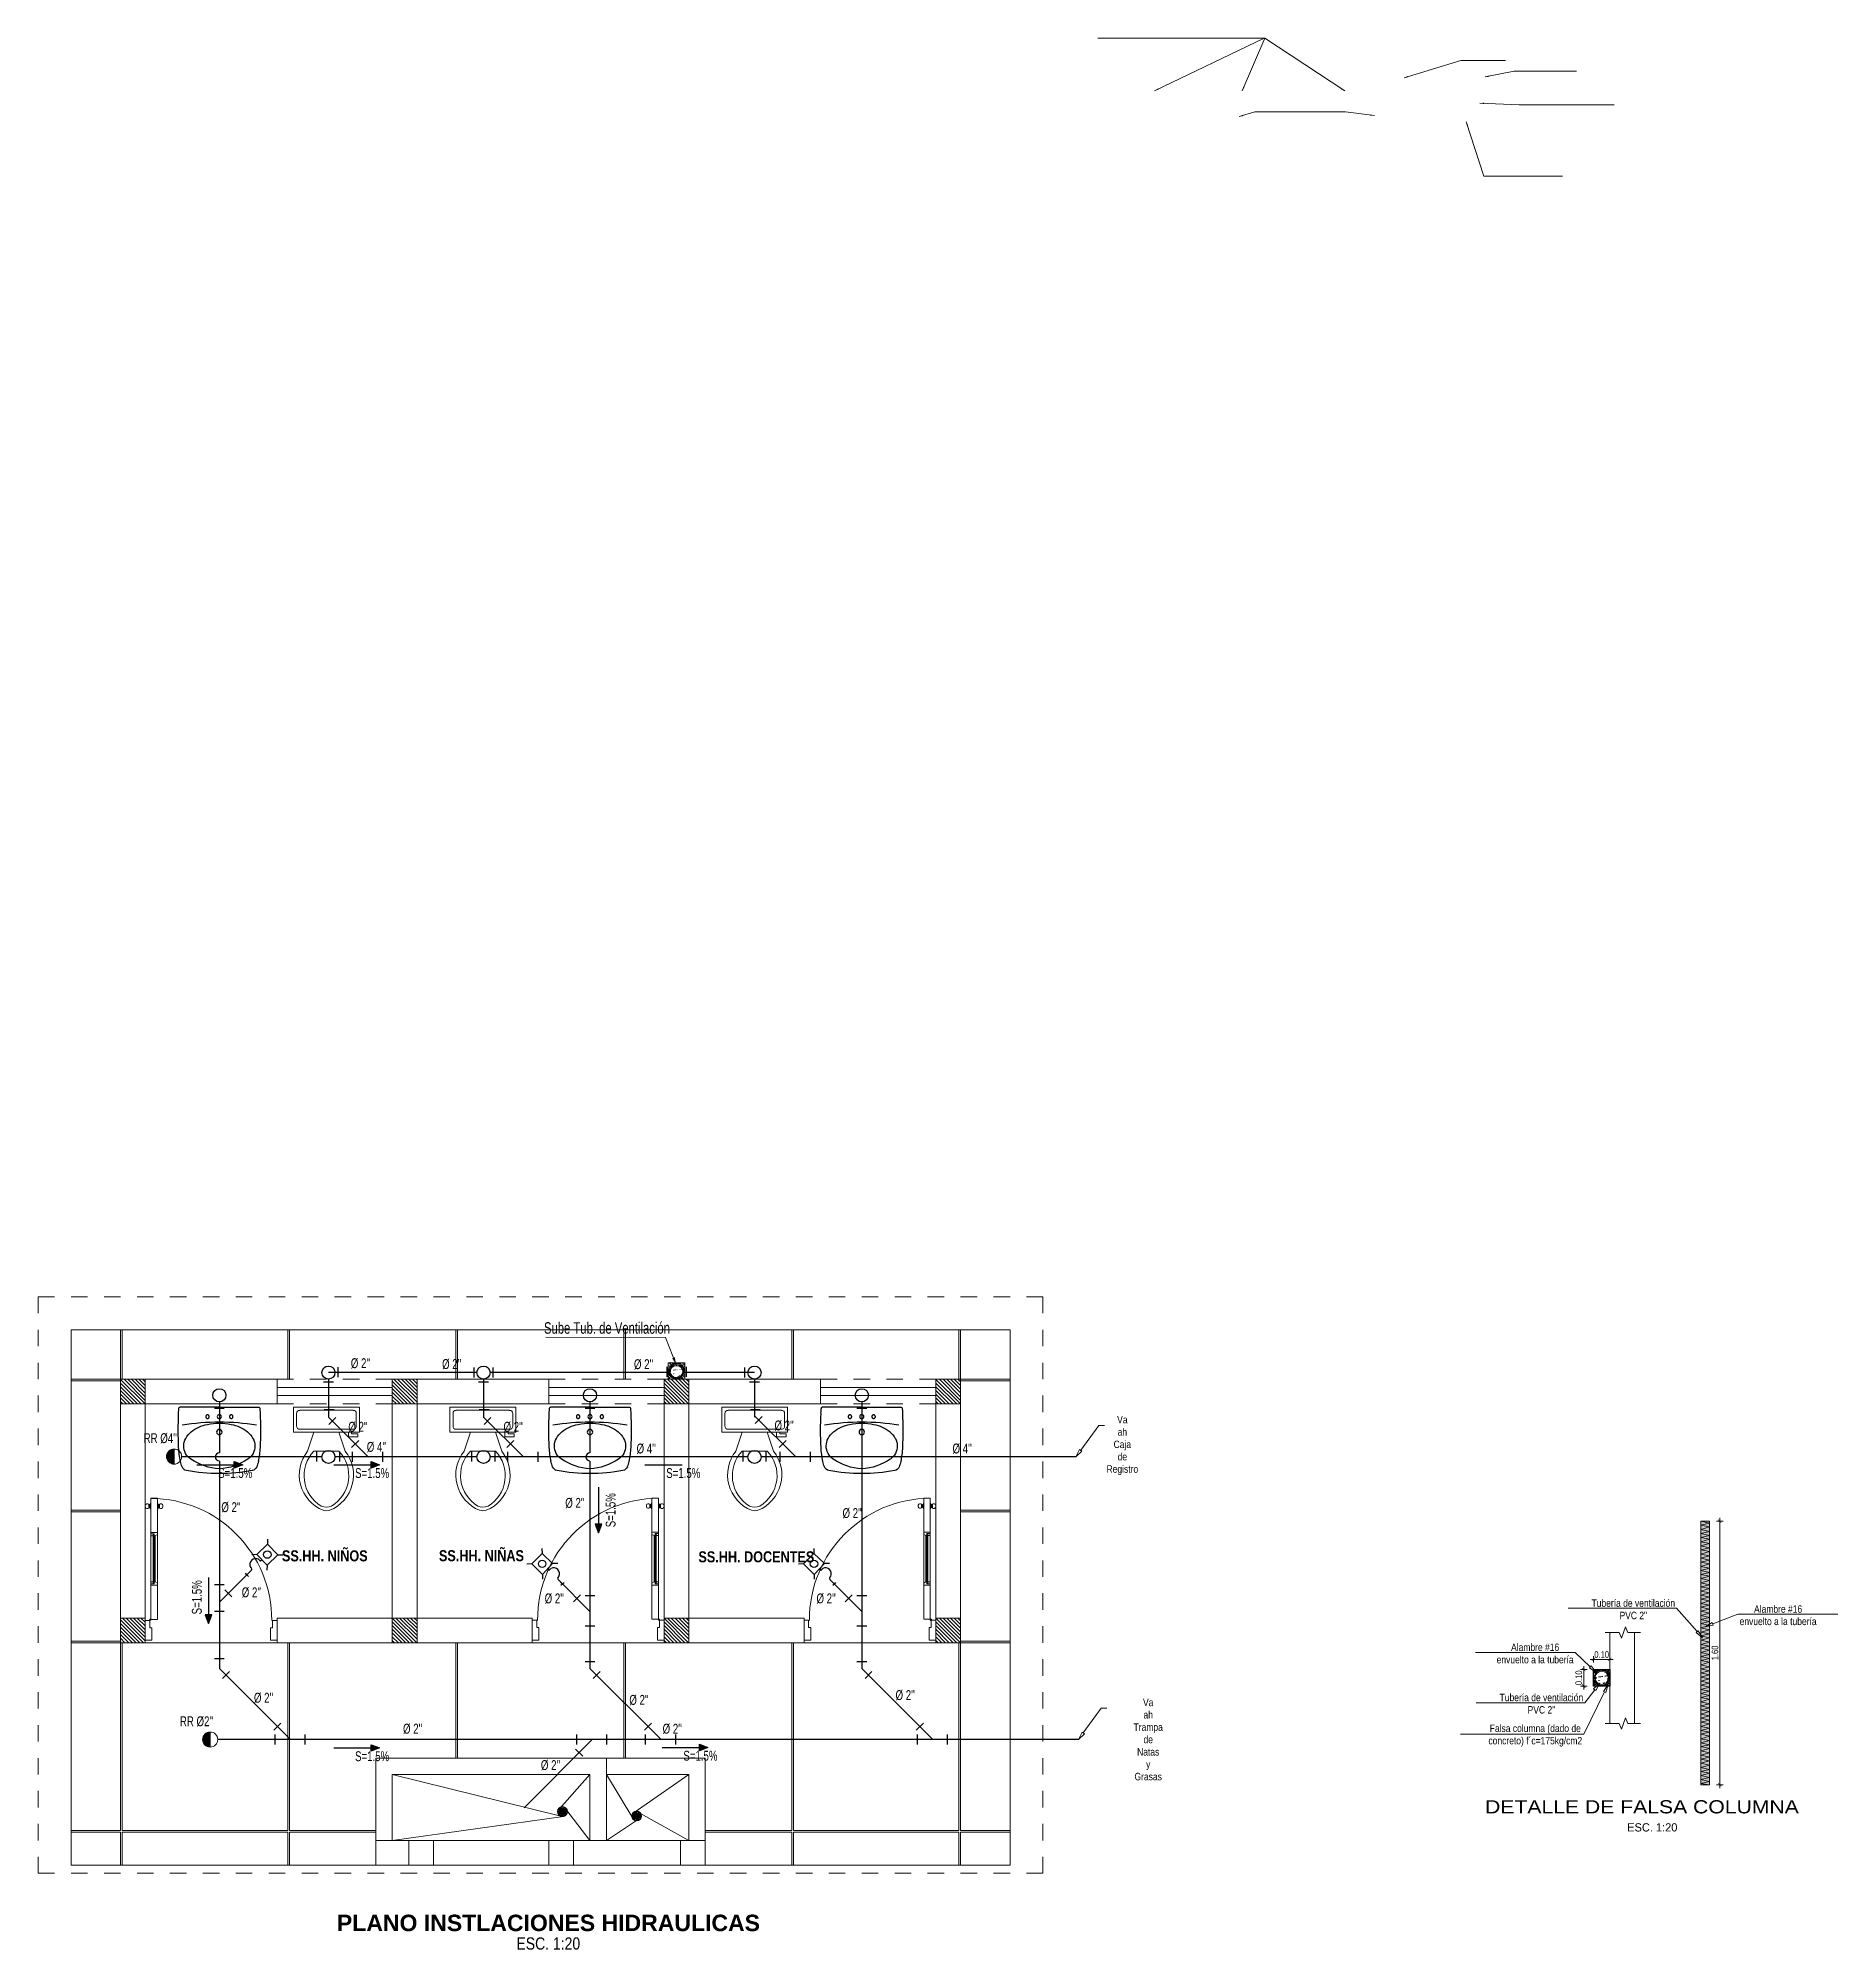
# Model space of a CAD drawing. Header units: metres. Extents: x 800066 to 1601495, y 9254195 to 18508415.
# Drawn here: x 800755.39 to 800766.32, y 9254203.94 to 9254215.55 of the extents above; entities that cross this region are included whole.
import ezdxf
from ezdxf import colors
from ezdxf.entities.mleader import LeaderData, LeaderLine
from ezdxf.enums import TextEntityAlignment as Align
from ezdxf.math import Vec2, Vec3

# ---------------------------------------------------------------- set-up
doc = ezdxf.new("R2010")
doc.units = ezdxf.units.M
doc.header["$LTSCALE"] = 0.3
doc.header["$MEASUREMENT"] = 0
doc.header["$PDMODE"] = 2
for name, pattern in [('ACAD_ISO02W100', [15, 12, -3]), ('DASHED2', [0.375, 0.25, -0.125]), ('RAYITAS', [0.375, 0.25, -0.125])]:
    doc.linetypes.add(name, pattern=pattern)
for name, color, linetype, lineweight in [('-Achurado', 251, 'Continuous', 5), ('-Acotado', 251, 'Continuous', 5), ('-Textos', 7, 'Continuous', 20), ('-Vista', 148, 'Continuous', 9), ('ACI EJE', 8, 'DASHED2', 0), ('COTAS', 7, 'Continuous', 15), ('Desagüe', 155, 'Continuous', 40), ('FIC-2ES_CONCRETO 210', 251, 'Continuous', 30), ('muro', 1, 'Continuous', 35), ('PL-03', 4, 'Continuous', 15), ('ProfileEdges', 250, 'Continuous', 9), ('TEXTO', 7, 'Continuous', 20), ('ventana alta', 7, 'ACAD_ISO02W100', 25), ('VENTILACION', 124, 'Continuous', 40)]:
    doc.layers.add(name, color=color, linetype=linetype, lineweight=lineweight)
for name, color, linetype in [('FALSA COLUMNA', 250, 'Continuous'), ('g-textos-titulos', 4, 'Continuous'), ('PL-05', 7, 'Continuous'), ('TEXTOS-NOTAS', 7, 'Continuous'), ('THIET-BI', 21, 'Continuous')]:
    doc.layers.add(name, color=color, linetype=linetype)
doc.layers.add('FIC-2ES_COTAS', color=7, linetype='Continuous', lineweight=5, true_color=0x6b006b)
doc.layers.add('Observacioness', color=6, linetype='Continuous', plot=False)
doc.styles.add('-Arial Narrow', font='ARIALN.TTF')
doc.styles.add('25-TITULO', font='arialbd.ttf', dxfattribs={"height": 0.1})
doc.styles.add('3mm', font='romans.shx', dxfattribs={"width": 0.9})
doc.styles.add('ARIAL', font='romans.shx', dxfattribs={"width": 0.9})
doc.styles.add('COTAS Y DIRECTRIZ', font='ARIALN.TTF')
doc.styles.add('TECHNICLIGHT', font='tel_____.pfb')
doc.dimstyles.new('corte 25', dxfattribs={"dimtxt": 0.05, "dimasz": 0.025, "dimexe": 0.025, "dimexo": 0.0125, "dimgap": 0.0125, "dimtad": 1, "dimtih": 1, "dimtoh": 1, "dimzin": 4, "dimdsep": 46, "dimtxsty": 'ARIAL', "dimblk": 'ARCHTICK', "dimcen": 0.025, "dimdle": 0.025, "dimclrd": 256, "dimclre": 256, "dimclrt": 7, "dimadec": 0, "dimazin": 0, "dimtfac": 1, "dimtix": 1, "dimtmove": 0, "dimatfit": 3, "dimfxl": 0.1, "dimlwd": -1, "dimarcsym": 0})
doc.dimstyles.new('Esc 1_20n', dxfattribs={"dimscale": 0.02, "dimtxt": 2, "dimasz": 1, "dimexe": 1, "dimexo": 1, "dimgap": 0.45, "dimtad": 1, "dimtoh": 1, "dimzin": 3, "dimdsep": 46, "dimtxsty": '-Arial Narrow', "dimblk": 'ARCHTICK', "dimcen": 1, "dimdle": 1, "dimclrd": 252, "dimclre": 252, "dimclrt": 252, "dimadec": 0, "dimazin": 0, "dimtfac": 1, "dimtix": 1, "dimtmove": 1, "dimatfit": 2, "dimldrblk": 'ARCHTICK', "dimfxl": 1, "dimfxlon": 1, "dimtolj": 2, "dimlwd": 5, "dimlwe": 5, "dimarcsym": 0})
doc.dimstyles.new('FIC - CORTE', dxfattribs={"dimtxt": 2, "dimasz": 1, "dimexe": 1.5, "dimexo": 0.625, "dimgap": 0.9, "dimtad": 2, "dimtih": 1, "dimtoh": 1, "dimzin": 4, "dimdsep": 46, "dimtxsty": 'COTAS Y DIRECTRIZ', "dimblk": 'ARCHTICK', "dimcen": 0.9, "dimdle": 1.5, "dimclrd": 256, "dimclre": 256, "dimclrt": 7, "dimadec": 0, "dimazin": 0, "dimtfac": 1, "dimtix": 1, "dimtmove": 2, "dimatfit": 3, "dimfxl": 1, "dimlwd": 5, "dimarcsym": 0})
pattern_1 = [(315, (800638.933648, 9254152.841094), (0.0112253202, 0.0112253202), [])]

msp = doc.modelspace()

# ---------------------------------------------------------------- texts
at = {"layer": '-Acotado', "color": 7, "lineweight": 5, "char_height": 0.06703, "width": 1.24986, "attachment_point": 3, "style": '-Arial Narrow'}
for s, insert in [('\\pxqc;{\\fArial Narrow|b1|i0|c0|p34;SS.HH. NIÑOS}', (800757.755, 9254206.37)), ('\\pxqc;{\\fArial Narrow|b1|i0|c0|p34;SS.HH. NIÑAS}', (800758.706, 9254206.371)), ('\\pxqc;{\\fArial Narrow|b1|i0|c0|p34;SS.HH. DOCENTES}', (800760.375, 9254206.364))]:
    msp.add_mtext(s, dxfattribs=dict(at, insert=insert))
at = {"layer": '-Textos', "lineweight": 5, "style": '-Arial Narrow'}
msp.add_text('ESC. 1:20', height=0.0741, dxfattribs=at).set_placement((800758.487, 9254203.983), align=Align.MIDDLE_CENTER)
at = {"layer": 'g-textos-titulos', "color": 219, "lineweight": 5, "true_color": 0x642165, "style": '25-TITULO'}
msp.add_text('PLANO INSTLACIONES HIDRAULICAS', height=0.1, dxfattribs=at).set_placement((800758.488, 9254204.108), align=Align.MIDDLE_CENTER)
at = {"layer": 'PL-03', "linetype": 'Continuous', "style": 'TECHNICLIGHT'}
msp.add_text('ESC. 1:20', height=0.05, dxfattribs=at).set_placement((800765.037, 9254204.663))
at = {"layer": 'PL-05', "style": 'TECHNICLIGHT', "width": 1.2}
msp.add_text('DETALLE DE FALSA COLUMNA', height=0.08, dxfattribs=at).set_placement((800764.174, 9254204.773))
at = {"layer": 'TEXTO', "lineweight": 25, "style": '3mm'}
for s, insert, char_height, width, attachment_point in [('\\pxqc;{\\fArial|b0|i0|c0|p34;\\W0.7;Sube Tub. de Ventilación}', (800759.272, 9254207.755), 0.07, 0.8578, 3), ("{\\fArial|b0|i0|c0|p34;\\W0.7;%%C 2''}", (800757.405, 9254207.536), 0.06, 0.13087, 3), ("{\\fArial|b0|i0|c0|p34;\\W0.7;%%C 2''}", (800757.959, 9254207.531), 0.06, 0.13087, 3), ("{\\fArial|b0|i0|c0|p34;\\W0.7;%%C 2''}", (800759.124, 9254207.53), 0.06, 0.13087, 3), ("{\\fArial|b0|i0|c0|p34;\\W0.7;%%C 2''}", (800757.273, 9254207.15), 0.06, 0.13087, 1), ("{\\fArial|b0|i0|c0|p34;\\W0.7;%%C 2''}", (800758.215, 9254207.15), 0.06, 0.13087, 1), ("{\\fArial|b0|i0|c0|p34;\\W0.7;%%C 2''}", (800759.86, 9254207.158), 0.06, 0.13087, 1), ("{\\fArial|b0|i0|c0|p34;\\W0.7;RR %%C4''}", (800756.232, 9254207.081), 0.06, 0.19922, 3), ("{\\fArial|b0|i0|c0|p34;\\W0.7;%%C 4''}", (800757.502, 9254207.028), 0.06, 0.13087, 3), ("{\\fArial|b0|i0|c0|p34;\\W0.7;%%C 4''}", (800759.14, 9254207.018), 0.06, 0.13087, 3), ("{\\fArial|b0|i0|c0|p34;\\W0.7;%%C 4''}", (800761.058, 9254207.018), 0.06, 0.13087, 3), ('{\\fArial|b0|i0|c0|p34;\\W0.7;S=1.5%}', (800756.69, 9254206.869), 0.06, 0.13087, 3), ('{\\fArial|b0|i0|c0|p34;\\W0.7;S=1.5%}', (800757.521, 9254206.869), 0.06, 0.13087, 3), ('{\\fArial|b0|i0|c0|p34;\\W0.7;S=1.5%}', (800759.41, 9254206.869), 0.06, 0.13087, 3), ("{\\fArial|b0|i0|c0|p34;\\W0.7;%%C 2''}", (800756.619, 9254206.662), 0.06, 0.13087, 3), ("{\\fArial|b0|i0|c0|p34;\\W0.7;%%C 2''}", (800758.707, 9254206.688), 0.06, 0.13087, 3), ("{\\fArial|b0|i0|c0|p34;\\W0.7;%%C 2''}", (800760.39, 9254206.626), 0.06, 0.13087, 3), ("{\\fArial|b0|i0|c0|p34;\\W0.7;%%C 2''}", (800756.743, 9254206.145), 0.06, 0.13087, 3), ("{\\fArial|b0|i0|c0|p34;\\W0.7;%%C 2''}", (800758.582, 9254206.108), 0.06, 0.13087, 3), ("{\\fArial|b0|i0|c0|p34;\\W0.7;%%C 2''}", (800760.232, 9254206.108), 0.06, 0.13087, 3), ("{\\fArial|b0|i0|c0|p34;\\W0.7;%%C 2''}", (800756.7, 9254205.505), 0.06, 0.13087, 1), ("{\\fArial|b0|i0|c0|p34;\\W0.7;%%C 2''}", (800758.979, 9254205.492), 0.06, 0.13087, 1), ("{\\fArial|b0|i0|c0|p34;\\W0.7;%%C 2''}", (800760.595, 9254205.521), 0.06, 0.13087, 1), ("{\\fArial|b0|i0|c0|p34;\\W0.7;RR %%C2''}", (800756.452, 9254205.362), 0.06, 0.25421, 3), ("{\\fArial|b0|i0|c0|p34;\\W0.7;%%C 2''}", (800757.722, 9254205.317), 0.06, 0.13087, 3), ("{\\fArial|b0|i0|c0|p34;\\W0.7;%%C 2''}", (800759.298, 9254205.317), 0.06, 0.13087, 3), ('{\\fArial|b0|i0|c0|p34;\\W0.7;S=1.5%}', (800757.521, 9254205.15), 0.06, 0.13087, 3), ('{\\fArial|b0|i0|c0|p34;\\W0.7;S=1.5%}', (800759.514, 9254205.153), 0.06, 0.13087, 3), ("{\\fArial|b0|i0|c0|p34;\\W0.7;%%C 2''}", (800758.442, 9254205.034), 0.06, 0.13087, 7)]:
    msp.add_mtext(s, dxfattribs=dict(at, insert=insert, char_height=char_height, width=width, attachment_point=attachment_point))
at = {"layer": 'TEXTO', "lineweight": 25, "char_height": 0.06, "width": 0.13087, "attachment_point": 7, "rotation": 90, "style": '3mm'}
for insert in [(800758.896, 9254206.51), (800756.384, 9254205.981)]:
    msp.add_mtext('{\\fArial|b0|i0|c0|p34;\\W0.7;S=1.5%}', dxfattribs=dict(at, insert=insert))

# ---------------------------------------------------------------- blocks, each defined once
blk = doc.blocks.new('_ClosedBlank')
at = {"color": 0, "linetype": 'ByBlock', "lineweight": -2}
for p, q in [((-1, 0.17), (0, 0)), ((-1, 0.17), (-1, -0.17)), ((0, 0), (-1, -0.17))]:
    blk.add_line(p, q, dxfattribs=at)
blk = doc.blocks.new('_ArchTick')
at = {"color": 0, "linetype": 'ByBlock', "const_width": 0.15}
blk.add_lwpolyline([(-0.5, -0.5), (0.5, 0.5)], dxfattribs=at)
blk = doc.blocks.new('*D385')
at = {"layer": '-Acotado', "color": 252, "lineweight": 5, "transparency": 16777216}
for p, q in [((800764.793, 9254205.646), (800764.753, 9254205.646)), ((800764.773, 9254205.646), (800764.773, 9254205.666)), ((800764.773, 9254205.646), (800764.773, 9254205.546)), ((800764.793, 9254205.546), (800764.753, 9254205.546)), ((800764.773, 9254205.546), (800764.773, 9254205.526))]:
    blk.add_line(p, q, dxfattribs=at)
at = {"layer": 'Defpoints', "color": 0, "lineweight": 13, "transparency": 16777216}
for p in [(800764.832, 9254205.646), (800764.773, 9254205.546), (800764.832, 9254205.546)]:
    blk.add_point(p, dxfattribs=at)
at = {"layer": '-Acotado', "color": 252, "lineweight": 5, "transparency": 16777216, "xscale": 0.02, "yscale": 0.02, "zscale": 0.02}
for p, rotation in [((800764.773, 9254205.646), 270), ((800764.773, 9254205.546), 90)]:
    blk.add_blockref('_ArchTick', p, dxfattribs=dict(at, rotation=rotation))
at = {"layer": '-Acotado', "color": 252, "transparency": 16777216, "insert": (800764.743, 9254205.596), "char_height": 0.04, "attachment_point": 5, "rotation": 90, "style": '-Arial Narrow'}
blk.add_mtext('\\A2;0.10', dxfattribs=at)
blk = doc.blocks.new('*D386')
at = {"layer": '-Acotado', "color": 252, "lineweight": 5, "transparency": 16777216}
for p, q in [((800764.832, 9254205.688), (800764.832, 9254205.728)), ((800764.932, 9254205.688), (800764.932, 9254205.728)), ((800764.832, 9254205.708), (800764.812, 9254205.708)), ((800764.832, 9254205.708), (800764.932, 9254205.708)), ((800764.932, 9254205.708), (800764.952, 9254205.708))]:
    blk.add_line(p, q, dxfattribs=at)
at = {"layer": 'Defpoints', "color": 0, "lineweight": 13, "transparency": 16777216}
for p in [(800764.832, 9254205.646), (800764.932, 9254205.708), (800764.932, 9254205.646)]:
    blk.add_point(p, dxfattribs=at)
at = {"layer": '-Acotado', "color": 252, "lineweight": 5, "transparency": 16777216, "xscale": 0.02, "yscale": 0.02, "zscale": 0.02}
blk.add_blockref('_ArchTick', (800764.832, 9254205.708), dxfattribs=at)
at = {"layer": '-Acotado', "color": 252, "lineweight": 5, "transparency": 16777216, "xscale": 0.02, "yscale": 0.02, "zscale": 0.02, "rotation": 180}
blk.add_blockref('_ArchTick', (800764.932, 9254205.708), dxfattribs=at)
at = {"layer": '-Acotado', "color": 252, "transparency": 16777216, "insert": (800764.882, 9254205.737), "char_height": 0.04, "attachment_point": 5, "style": '-Arial Narrow'}
blk.add_mtext('\\A2;0.10', dxfattribs=at)
blk = doc.blocks.new('*D387')
at = {"layer": '-Acotado', "color": 252, "lineweight": 5, "transparency": 16777216}
for p, q in [((800765.579, 9254206.547), (800765.619, 9254206.547)), ((800765.599, 9254206.567), (800765.599, 9254204.927)), ((800765.579, 9254204.947), (800765.619, 9254204.947))]:
    blk.add_line(p, q, dxfattribs=at)
at = {"layer": 'Defpoints', "color": 0, "lineweight": 13, "transparency": 16777216}
for p in [(800765.536, 9254206.547), (800765.536, 9254204.947), (800765.599, 9254204.947)]:
    blk.add_point(p, dxfattribs=at)
at = {"layer": '-Acotado', "color": 252, "lineweight": 5, "transparency": 16777216, "xscale": 0.02, "yscale": 0.02, "zscale": 0.02}
for p, rotation in [((800765.599, 9254206.547), 90), ((800765.599, 9254204.947), 270)]:
    blk.add_blockref('_ArchTick', p, dxfattribs=dict(at, rotation=rotation))
at = {"layer": '-Acotado', "color": 252, "transparency": 16777216, "insert": (800765.57, 9254205.747), "char_height": 0.04, "attachment_point": 5, "rotation": 90, "style": '-Arial Narrow'}
blk.add_mtext('\\A2;1.60', dxfattribs=at)
blk = doc.blocks.new('A$C562401CD')
at = {"color": 252, "lineweight": 5}
for p, q in [((0.808, 1.613, 0), (0.807, 1.613, 0)), ((0.807, 1.6, 0), (0.808, 1.6, 0)), ((0.812, 1.617, 0), (0.812, 1.596, 0)), ((0.815, 1.626, 0), (0.815, 1.587, 0)), ((0.864, 1.626, 0), (0.864, 1.587, 0)), ((0.867, 1.617, 0), (0.867, 1.596, 0)), ((0.871, 1.613, 0), (0.872, 1.613, 0)), ((0.872, 1.6, 0), (0.871, 1.6, 0))]:
    blk.add_line(p, q, dxfattribs=at)
at = {"color": 252, "linetype": 'Continuous', "lineweight": 5}
blk.add_line((0.832, 1.089, 0), (0.832, 1.404, 0), dxfattribs=at)
at = {"color": 252, "lineweight": 5}
for points in [[(0.802, 1.619, 0.536607), (0.779, 1.613), (0.779, 1.6, 0.536607), (0.802, 1.594)], [(0.876, 1.619, -0.536607), (0.9, 1.613), (0.9, 1.6, -0.536607), (0.876, 1.594)]]:
    blk.add_lwpolyline(points, format="xyb", dxfattribs=at)
for points in [[(0.806, 1.598), (0.806, 1.615, 0.100617), (0.802, 1.62), (0.802, 1.593, 0.100617)], [(0.872, 1.598), (0.872, 1.615, -0.100617), (0.876, 1.62), (0.876, 1.593, -0.100617)]]:
    blk.add_lwpolyline(points, format="xyb", close=True, dxfattribs=at)
for points in [[(0.806, 1.599), (0.807, 1.599), (0.807, 1.614), (0.806, 1.614)], [(0.81, 1.599), (0.808, 1.599), (0.808, 1.614), (0.81, 1.614)], [(0.817, 1.588), (0.817, 1.625), (0.815, 1.626), (0.812, 1.617), (0.81, 1.616), (0.81, 1.597), (0.812, 1.596), (0.815, 1.587), (0.817, 1.588)], [(0.862, 1.661), (0.817, 1.661), (0.817, 1.427), (0.862, 1.427), (0.862, 1.661)], [(0.862, 1.588), (0.862, 1.625), (0.864, 1.626), (0.867, 1.617), (0.869, 1.616), (0.869, 1.597), (0.867, 1.596), (0.864, 1.587), (0.862, 1.588)], [(0.869, 1.599), (0.871, 1.599), (0.871, 1.614), (0.869, 1.614)], [(0.872, 1.599), (0.872, 1.599), (0.872, 1.614), (0.872, 1.614)], [(0.862, 1.418), (0.845, 1.418), (0.845, 1.418), (0.839, 1.418), (0.839, 1.404), (0.832, 1.404), (0.817, 1.413), (0.817, 1.427), (0.862, 1.427), (0.862, 1.418)], [(0.817, 1.08), (0.817, 1.413)], [(0.862, 1.404), (0.862, 1.089)], [(0.862, 1.076), (0.845, 1.076), (0.845, 1.076), (0.839, 1.076), (0.839, 1.089), (0.832, 1.089), (0.817, 1.08), (0.817, 1.067), (0.862, 1.067), (0.862, 1.076)], [(0.862, 1.067), (0.817, 1.067), (0.817, 0.833), (0.862, 0.833), (0.862, 1.067)], [(0.031, 0.776), (0.031, 0.826), (0, 0.826), (0, 0.691), (0.045, 0.691), (0.045, 0.776), (0.031, 0.776)], [(0.868, 0.776), (0.868, 0.826), (0.9, 0.826), (0.9, 0.691), (0.855, 0.691), (0.855, 0.776), (0.868, 0.776)]]:
    blk.add_lwpolyline(points, dxfattribs=at)
at = {"color": 252, "linetype": 'Continuous', "lineweight": 5}
blk.add_lwpolyline([(0.839, 1.076), (0.839, 1.418), (0.845, 1.418), (0.845, 1.076)], close=True, dxfattribs=at)
at = {"color": 252, "lineweight": 5}
for points in [[(0.862, 1.404), (0.862, 1.418), (0.845, 1.418), (0.845, 1.404)], [(0.862, 1.089), (0.862, 1.076), (0.845, 1.076), (0.845, 1.089)]]:
    blk.add_lwpolyline(points, close=True, dxfattribs=at)
blk.add_circle((0.866, 0.83, 0), 0.0045, dxfattribs=at)
at = {"color": 252, "linetype": 'Continuous', "lineweight": 5}
blk.add_arc((0.866, 0.83, 0), 0.83, 90.3108, 180.3108, dxfattribs=at)
blk = doc.blocks.new('Toilet - top')
at = {"color": 252, "lineweight": 13, "true_color": 0x939598}
for p, q in [((9.5, -6), (9.5, -2)), ((-10, -8.5), (-8, -8.5)), ((-10, -9.5), (-10, -8.5)), ((-7, -9.5), (-10, -9.5)), ((-8, -8.5), (-8, -8)), ((-7, -8), (-7, -9.5)), ((-4, -8), (-6, -14)), ((4, -8), (6, -14)), ((4, -14), (-4, -14))]:
    blk.add_line(p, q, dxfattribs=at)
blk.add_lwpolyline([(10.5, -8), (10.5, 0), (-10.5, 0), (-10.5, -8)], close=True, dxfattribs=at)
for points in [[(-9.5, -2), (-9.5, -6)], [(8.5, -1), (-8.5, -1)], [(-8.5, -7), (8.5, -7)]]:
    blk.add_lwpolyline(points, dxfattribs=at)
for centre, radius, start, end in [((-8.62, -1.88), 0.884, 81.8699, 188.1301), ((-8.62, -6.12), 0.884, 171.8699, 278.1301), ((8.62, -1.88), 0.884, 351.8699, 98.1301), ((8.62, -6.12), 0.884, 261.8699, 8.1301), ((3.52, -21.58), 12.17, 141.46911, 247.97143), ((4.2, -21.82), 11.33, 136.36773, 238.94682), ((-3.52, -21.58), 12.17, 292.02843, 38.53071), ((-4.2, -21.82), 11.33, 301.05301, 43.63209), ((0, -27.88), 4, 245.73182, 294.26817), ((0, -29), 4, 254.86053, 285.13947)]:
    blk.add_arc(centre, radius, start, end, dxfattribs=at)
blk = doc.blocks.new('GO-L1')
at = {"color": 252, "true_color": 0x939598}
for q in [(-0.333, 0), (0.333, 0)]:
    blk.add_line((0, 0), q, dxfattribs=at)
at = {"color": 252, "linetype": 'RAYITAS', "true_color": 0x939598}
for centre in [(-0.1, -0.08), (0.1, -0.08)]:
    blk.add_circle(centre, 0.015, dxfattribs=at)
at = {"color": 252, "true_color": 0x939598}
for centre, radius in [((0, -0.08), 0.0175), ((0, -0.21), 0.023)]:
    blk.add_circle(centre, radius, dxfattribs=at)
for centre, radius, start, end in [((-0.333, -0.008), 0.008, 90, 174.3541), ((0.333, -0.008), 0.008, 5.6459, 90), ((2.653, -0.196), 3, 177.2487, 182.7513), ((0.52, -0.092), 0.865, 174.3541, 177.3288), ((0, -2.124), 2, 90, 99.0199), ((-0.032, -0.478), 0.34, 101.5681, 127.4203), ((-0.003, -0.61), 0.475, 89.638, 101.7832), ((0, -2.124), 2, 80.9801, 90), ((0.003, -0.61), 0.475, 78.2168, 90.362), ((0.032, -0.478), 0.34, 52.5797, 78.4319), ((-0.52, -0.092), 0.865, 2.6712, 5.6459), ((-2.653, -0.196), 3, 357.2487, 2.7513), ((-0.17, -0.327), 0.13, 150.8983, 180), ((-0.119, -0.35), 0.185, 130.0737, 152.3457), ((0.119, -0.35), 0.185, 27.6543, 49.9263), ((0.17, -0.327), 0.13, 0, 29.1017), ((0.52, -0.29), 0.865, 183.3019, 191.1871), ((-0.084, -0.409), 0.25, 191.4125, 202.4374), ((-0.165, -0.327), 0.135, 180, 235.6914), ((0.027, -0.046), 0.475, 235.6914, 266.7086), ((-0.027, -0.046), 0.475, 273.2914, 304.3086), ((0.165, -0.327), 0.135, 304.3086, 0), ((0.084, -0.409), 0.25, 337.5626, 348.5875), ((-0.52, -0.29), 0.865, 348.8129, 356.6981), ((-0.269, -0.485), 0.05, 202.4374, 259.3167), ((0, 0.94), 1.5, 259.3167, 270), ((0, 0.94), 1.5, 270, 280.6833), ((0.269, -0.485), 0.05, 280.6833, 337.5626)]:
    blk.add_arc(centre, radius, start, end, dxfattribs=at)

# ---------------------------------------------------------------- dimensions: what is measured, and where the dimension line sits
at = {"layer": '-Acotado'}
for base, p1, p2, picture, middle in [((800765.599, 9254204.947), (800765.536, 9254206.547), (800765.536, 9254204.947), '*D387', (800765.57, 9254205.747)), ((800764.773, 9254205.546), (800764.832, 9254205.646), (800764.832, 9254205.546), '*D385', (800764.743, 9254205.596))]:
    dim = msp.add_linear_dim(base=base, p1=p1, p2=p2, angle=90, dimstyle='Esc 1_20n', dxfattribs=at)
    dim.commit()
    dim.dimension.update_dxf_attribs({"geometry": picture, "text_midpoint": middle})
dim = msp.add_linear_dim(base=(800764.932, 9254205.708), p1=(800764.832, 9254205.646), p2=(800764.932, 9254205.646), dimstyle='Esc 1_20n', dxfattribs=at)
dim.commit()
dim.dimension.update_dxf_attribs({"geometry": '*D386', "text_midpoint": (800764.882, 9254205.737)})

# ---------------------------------------------------------------- hatches: boundary and pattern name
at = {"layer": '-Achurado', "lineweight": 5, "ltscale": 0.009}
h = msp.add_hatch(dxfattribs=at)
h.set_pattern_fill('ANSI31', color=256, scale=0.005, angle=-90)
h.set_pattern_definition(pattern_1)
h.paths.add_polyline_path([(800755.89, 9254207.409), (800755.89, 9254207.259), (800756.04, 9254207.259), (800756.04, 9254207.409)])
h = msp.add_hatch(dxfattribs=at)
h.set_pattern_fill('ANSI31', color=256, scale=0.005, angle=-90)
h.set_pattern_definition(pattern_1)
h.paths.add_polyline_path([(800757.54, 9254207.409), (800757.54, 9254207.259), (800757.69, 9254207.259), (800757.69, 9254207.409)])
h = msp.add_hatch(dxfattribs=at)
h.set_pattern_fill('ANSI31', color=256, scale=0.005, angle=-90)
h.set_pattern_definition(pattern_1)
h.paths.add_polyline_path([(800759.19, 9254207.409), (800759.19, 9254207.259), (800759.34, 9254207.259), (800759.34, 9254207.409)])
h = msp.add_hatch(dxfattribs=at)
h.set_pattern_fill('ANSI31', color=256, scale=0.005, angle=-90)
h.set_pattern_definition([(315, (800640.58364, 9254152.841094), (0.0112253202, 0.0112253202), [])])
h.paths.add_polyline_path([(800760.84, 9254207.409), (800760.84, 9254207.259), (800760.99, 9254207.259), (800760.99, 9254207.409)])
h = msp.add_hatch(dxfattribs=at)
h.set_pattern_fill('ANSI31', color=256, scale=0.005, angle=-90)
h.set_pattern_definition(pattern_1)
h.paths.add_polyline_path([(800755.89, 9254205.959), (800755.89, 9254205.809), (800756.04, 9254205.809), (800756.04, 9254205.959)])
h = msp.add_hatch(dxfattribs=at)
h.set_pattern_fill('ANSI31', color=256, scale=0.005, angle=-90)
h.set_pattern_definition([(315, (800637.283647, 9254151.391094), (0.0112253202, 0.0112253202), [])])
h.paths.add_polyline_path([(800757.54, 9254205.959), (800757.54, 9254205.809), (800757.69, 9254205.809), (800757.69, 9254205.959)])
h = msp.add_hatch(dxfattribs=at)
h.set_pattern_fill('ANSI31', color=256, scale=0.005, angle=-90)
h.set_pattern_definition([(315, (800638.933648, 9254151.391094), (0.0112253202, 0.0112253202), [])])
h.paths.add_polyline_path([(800759.19, 9254205.959), (800759.19, 9254205.809), (800759.34, 9254205.809), (800759.34, 9254205.959)])
h = msp.add_hatch(dxfattribs=at)
h.set_pattern_fill('ANSI31', color=256, scale=0.005, angle=-90)
h.set_pattern_definition([(315, (800640.583641, 9254151.391094), (0.0112253202, 0.0112253202), [])])
h.paths.add_polyline_path([(800760.84, 9254205.959), (800760.84, 9254205.809), (800760.99, 9254205.809), (800760.99, 9254205.959)])
at = {"layer": 'Desagüe', "lineweight": 15, "ltscale": 0.015}
h = msp.add_hatch(color=7, dxfattribs=at)
h.dxf.hatch_style = 1
edge = h.paths.add_edge_path()
edge.add_arc((800756.215, 9254206.939), 0.0459, 231.1453, 270)
edge.add_line((800756.215, 9254206.893), (800756.215, 9254206.985))
edge.add_arc((800756.215, 9254206.939), 0.0459, 90, 231.1453)
h = msp.add_hatch(color=7, dxfattribs=at)
h.dxf.hatch_style = 1
edge = h.paths.add_edge_path()
edge.add_arc((800756.434, 9254205.221), 0.0459, 231.1453, 270)
edge.add_line((800756.434, 9254205.175), (800756.434, 9254205.266))
edge.add_arc((800756.434, 9254205.221), 0.0459, 90, 231.1453)
at = {"layer": 'Observacioness', "lineweight": 5, "ltscale": 0.1}
h = msp.add_hatch(dxfattribs=at)
h.set_pattern_fill('AR-CONC', color=0, scale=0.003)
h.set_pattern_definition([(50, (-36.92466, -21.534194), (0.021517805478023, -0.001882564049478), [0.00225, -0.02475]), (355, (-36.92466, -21.534194), (-0.00416254000839, 0.022565764011), [0.0018, -0.0198]), (100.45144446, (-36.922867, -21.53435), (0.017355265401813, 0.02068319972906), [0.00191220576, -0.02103426336]), (46.1842, (-36.92466, -21.528194), (0.03201723992015, -0.00496557842379), [0.003375, -0.037125]), (96.63563549, (-36.921993, -21.528608), (0.02803985837023, 0.02922355802324), [0.00286831026, -0.0315514128]), (351.18416399, (-36.92466, -21.528194), (0.02803985835164, 0.0292235580081), [0.0027, -0.02970000003]), (21, (-36.92166, -21.529694), (0.017907211563554, -0.01207856671996), [0.00225, -0.02475]), (326, (-36.92166, -21.529694), (0.00729945995765, 0.021754501351406), [0.0018, -0.0198]), (71.45144474, (-36.920168, -21.5307), (0.0252066713019, 0.00967593458419), [0.0019122057, -0.02103426336]), (37.5, (-36.9246606, -21.534194), (0.000364795659519, 0.0099868156149393), [0, -0.01956, 0, -0.0201, 0, -0.019875]), (7.5, (-36.924661, -21.534194), (0.007892086123264, 0.011832351356471), [0, -0.01146, 0, -0.01911, 0, -0.007575]), (327.5, (-36.931351, -21.534194), (0.016014673085172, -0.0006766461520314), [0, -0.0075, 0, -0.0234, 0, -0.03105]), (317.5, (-36.93435, -21.534194), (0.017495585080272, 0.00300314946997), [0, -0.00975, 0, -0.01554, 0, -0.02205])])
h.paths.add_polyline_path([(800759.215, 9254207.409), (800759.215, 9254207.509), (800759.315, 9254207.509), (800759.315, 9254207.409)])
edge = h.paths.add_edge_path(flags=16)
edge.add_arc((800759.265, 9254207.459), 0.0462, 0, 360)
at = {"layer": 'Observacioness', "lineweight": 13, "ltscale": 0.1}
h = msp.add_hatch(color=256, dxfattribs=at)
h.dxf.hatch_style = 1
h.set_gradient(color1=(147, 149, 152), color2=(230, 230, 230), name='CYLINDER')
h.paths.add_polyline_path([(800765.483, 9254206.547), (800765.483, 9254204.947), (800765.536, 9254204.947), (800765.536, 9254206.547)])
h = msp.add_hatch(dxfattribs=at)
h.set_pattern_fill('AR-CONC', color=0, scale=0.003)
h.set_pattern_definition([(50, (-31.307763, -23.396908), (0.021517805478023, -0.001882564049478), [0.00225, -0.02475]), (355, (-31.307763, -23.396908), (-0.00416254000839, 0.022565764011), [0.0018, -0.0198]), (100.45144446, (-31.30597, -23.397065), (0.017355265401813, 0.02068319972906), [0.00191220576, -0.02103426336]), (46.1842, (-31.307763, -23.390908), (0.03201723992015, -0.00496557842379), [0.003375, -0.037125]), (96.63563549, (-31.305095, -23.391322), (0.02803985837023, 0.02922355802324), [0.00286831026, -0.0315514128]), (351.18416399, (-31.307763, -23.390908), (0.02803985835164, 0.0292235580081), [0.0027, -0.02970000003]), (21, (-31.304763, -23.392408), (0.017907211563554, -0.01207856671996), [0.00225, -0.02475]), (326, (-31.304763, -23.392408), (0.00729945995765, 0.021754501351406), [0.0018, -0.0198]), (71.45144474, (-31.303271, -23.393415), (0.0252066713019, 0.00967593458419), [0.0019122057, -0.02103426336]), (37.5, (-31.3077634, -23.396908), (0.000364795659519, 0.0099868156149393), [0, -0.01956, 0, -0.0201, 0, -0.019875]), (7.5, (-31.307763, -23.396908), (0.007892086123264, 0.011832351356471), [0, -0.01146, 0, -0.01911, 0, -0.007575]), (327.5, (-31.3144534, -23.396908), (0.016014673085172, -0.0006766461520314), [0, -0.0075, 0, -0.0234, 0, -0.03105]), (317.5, (-31.317453, -23.396908), (0.017495585080272, 0.00300314946997), [0, -0.00975, 0, -0.01554, 0, -0.02205])])
h.paths.add_polyline_path([(800764.832, 9254205.546), (800764.832, 9254205.646), (800764.932, 9254205.646), (800764.932, 9254205.546)])
edge = h.paths.add_edge_path(flags=16)
edge.add_arc((800764.882, 9254205.596), 0.0462, 0, 360)
at = {"layer": 'TEXTOS-NOTAS', "lineweight": 25, "ltscale": 0.1}
h = msp.add_hatch(color=256, dxfattribs=at)
h.dxf.hatch_style = 1
h.paths.add_polyline_path([(800756.58, 9254206.869), (800756.632, 9254206.889), (800756.58, 9254206.909)])
h = msp.add_hatch(color=256, dxfattribs=at)
h.dxf.hatch_style = 1
h.paths.add_polyline_path([(800757.411, 9254206.869), (800757.462, 9254206.889), (800757.411, 9254206.909)])
h = msp.add_hatch(color=256, dxfattribs=at)
h.dxf.hatch_style = 1
h.paths.add_polyline_path([(800758.772, 9254206.528), (800758.792, 9254206.477), (800758.812, 9254206.528)])
h = msp.add_hatch(color=256, dxfattribs=at)
h.dxf.hatch_style = 1
h.paths.add_polyline_path([(800756.404, 9254205.978), (800756.424, 9254205.926), (800756.444, 9254205.978)])
h = msp.add_hatch(color=256, dxfattribs=at)
h.dxf.hatch_style = 1
h.paths.add_polyline_path([(800757.411, 9254205.15), (800757.462, 9254205.17), (800757.411, 9254205.19)])
h = msp.add_hatch(color=256, dxfattribs=at)
h.dxf.hatch_style = 1
h.paths.add_polyline_path([(800759.404, 9254205.153), (800759.455, 9254205.173), (800759.404, 9254205.193)])

# ---------------------------------------------------------------- linework, layer by layer
at = {"layer": '-Vista', "color": 254, "lineweight": 5}
for p, q in [((800755.89, 9254207.709), (800755.89, 9254207.409)), ((800755.9, 9254207.709), (800755.9, 9254207.409)), ((800756.905, 9254207.709), (800756.905, 9254207.409)), ((800756.915, 9254207.709), (800756.915, 9254207.409)), ((800757.925, 9254207.709), (800757.925, 9254207.409)), ((800757.935, 9254207.709), (800757.935, 9254207.409)), ((800758.945, 9254207.709), (800758.945, 9254207.409)), ((800758.955, 9254207.709), (800758.955, 9254207.409)), ((800759.965, 9254207.709), (800759.965, 9254207.409)), ((800759.975, 9254207.709), (800759.975, 9254207.409)), ((800760.98, 9254207.709), (800760.98, 9254207.409)), ((800760.99, 9254207.709), (800760.99, 9254207.409)), ((800755.59, 9254207.409), (800755.89, 9254207.409)), ((800755.59, 9254207.399), (800755.89, 9254207.399)), ((800761.29, 9254207.409), (800760.99, 9254207.409)), ((800761.29, 9254207.399), (800760.99, 9254207.399)), ((800755.59, 9254206.614), (800755.89, 9254206.614)), ((800755.59, 9254206.604), (800755.89, 9254206.604)), ((800761.29, 9254206.614), (800760.99, 9254206.614)), ((800761.29, 9254206.604), (800760.99, 9254206.604)), ((800755.59, 9254205.819), (800755.89, 9254205.819)), ((800755.59, 9254205.809), (800755.89, 9254205.809)), ((800755.89, 9254205.809), (800755.89, 9254204.669)), ((800755.9, 9254205.809), (800755.9, 9254204.669)), ((800756.84, 9254205.809), (800756.04, 9254205.809)), ((800756.905, 9254205.809), (800756.905, 9254204.669)), ((800756.915, 9254205.809), (800756.915, 9254204.669)), ((800757.925, 9254205.809), (800757.925, 9254205.109)), ((800757.935, 9254205.809), (800757.935, 9254205.109)), ((800759.19, 9254205.809), (800758.39, 9254205.809)), ((800758.945, 9254205.809), (800758.945, 9254205.109)), ((800758.955, 9254205.809), (800758.955, 9254205.109)), ((800759.965, 9254205.809), (800759.965, 9254204.669)), ((800759.975, 9254205.809), (800759.975, 9254204.669)), ((800760.84, 9254205.809), (800760.04, 9254205.809)), ((800760.98, 9254205.809), (800760.98, 9254204.669)), ((800761.29, 9254205.819), (800760.99, 9254205.819)), ((800760.99, 9254205.809), (800760.99, 9254204.669)), ((800761.29, 9254205.809), (800760.99, 9254205.809)), ((800755.59, 9254204.669), (800755.89, 9254204.669)), ((800755.59, 9254204.659), (800755.89, 9254204.659)), ((800755.89, 9254204.659), (800755.89, 9254204.459)), ((800755.9, 9254204.669), (800756.905, 9254204.669)), ((800755.9, 9254204.659), (800755.9, 9254204.459)), ((800755.9, 9254204.659), (800756.905, 9254204.659)), ((800756.905, 9254204.659), (800756.905, 9254204.459)), ((800756.915, 9254204.669), (800757.44, 9254204.669)), ((800756.915, 9254204.659), (800756.915, 9254204.459)), ((800756.915, 9254204.659), (800757.44, 9254204.659)), ((800759.44, 9254204.669), (800759.965, 9254204.669)), ((800759.44, 9254204.659), (800759.965, 9254204.659)), ((800759.965, 9254204.659), (800759.965, 9254204.459)), ((800759.975, 9254204.669), (800760.98, 9254204.669)), ((800759.975, 9254204.659), (800759.975, 9254204.459)), ((800759.975, 9254204.659), (800760.98, 9254204.659)), ((800760.98, 9254204.659), (800760.98, 9254204.459)), ((800760.99, 9254204.669), (800761.29, 9254204.669)), ((800760.99, 9254204.659), (800760.99, 9254204.459)), ((800760.99, 9254204.659), (800761.29, 9254204.659))]:
    msp.add_line(p, q, dxfattribs=at)
at = {"layer": '-Vista', "color": 253, "lineweight": 5}
for p, q in [((800757.44, 9254204.459), (800757.44, 9254205.109)), ((800757.44, 9254205.109), (800758.773, 9254205.109, 0)), ((800759.44, 9254205.109), (800758.773, 9254205.109, 0)), ((800758.84, 9254205.109), (800758.84, 9254204.609)), ((800759.44, 9254204.459), (800759.44, 9254205.109)), ((800757.54, 9254204.609), (800757.54, 9254205.009)), ((800757.54, 9254205.009), (800758.74, 9254205.009)), ((800757.54, 9254205.009), (800758.564, 9254204.756, -6.065)), ((800758.74, 9254205.009), (800758.555, 9254204.801, -6.065)), ((800758.74, 9254205.009), (800758.74, 9254204.609)), ((800759.34, 9254205.009), (800758.84, 9254205.009)), ((800758.84, 9254205.009), (800759.001, 9254204.744, -6.065)), ((800759.34, 9254205.009), (800759.008, 9254204.778, -6.065)), ((800759.34, 9254205.009), (800759.34, 9254204.609)), ((800758.74, 9254204.609), (800758.593, 9254204.799, -6.065)), ((800757.54, 9254204.609), (800758.58, 9254204.755, -6.065)), ((800758.84, 9254204.609), (800759.029, 9254204.733, -6.065)), ((800759.34, 9254204.609), (800759.042, 9254204.774, -6.065)), ((800758.74, 9254204.609), (800757.44, 9254204.609)), ((800757.64, 9254204.459), (800757.64, 9254204.609)), ((800757.79, 9254204.459), (800757.79, 9254204.609)), ((800758.49, 9254204.459), (800758.49, 9254204.609)), ((800758.64, 9254204.459), (800758.64, 9254204.609)), ((800758.74, 9254204.609), (800759.44, 9254204.609)), ((800759.29, 9254204.459), (800759.29, 9254204.609)), ((800759.44, 9254204.459), (800757.44, 9254204.459))]:
    msp.add_line(p, q, dxfattribs=at)
at = {"layer": '-Vista', "color": 253, "lineweight": 5, "elevation": -6.065}
for points in [[(800758.589, 9254204.798), (800758.557, 9254204.798, 0.414214), (800758.555, 9254204.796), (800758.555, 9254204.796, 0.414214), (800758.557, 9254204.794), (800758.589, 9254204.794, 0.414214), (800758.591, 9254204.796), (800758.591, 9254204.796, 0.414214)], [(800758.581, 9254204.804), (800758.581, 9254204.804, 0.414214), (800758.579, 9254204.806), (800758.567, 9254204.806, 0.414214), (800758.565, 9254204.804), (800758.565, 9254204.804, 0.414214), (800758.567, 9254204.802), (800758.579, 9254204.802, 0.414214)], [(800758.593, 9254204.79), (800758.553, 9254204.79, 0.414214), (800758.551, 9254204.788), (800758.551, 9254204.788, 0.414214), (800758.553, 9254204.786), (800758.593, 9254204.786, 0.414214), (800758.595, 9254204.788), (800758.595, 9254204.788, 0.414214)], [(800758.593, 9254204.778), (800758.553, 9254204.778, -0.414214), (800758.551, 9254204.78), (800758.551, 9254204.78, -0.414214), (800758.553, 9254204.782), (800758.593, 9254204.782, -0.414214), (800758.595, 9254204.78), (800758.595, 9254204.78, -0.414214)], [(800758.589, 9254204.774), (800758.557, 9254204.774, 0.414214), (800758.555, 9254204.772), (800758.555, 9254204.772, 0.414214), (800758.557, 9254204.77), (800758.589, 9254204.77, 0.414214), (800758.591, 9254204.772), (800758.591, 9254204.772, 0.414214)], [(800758.581, 9254204.764), (800758.581, 9254204.764, -0.414214), (800758.579, 9254204.762), (800758.567, 9254204.762, -0.414214), (800758.565, 9254204.764), (800758.565, 9254204.764, -0.414214), (800758.567, 9254204.766), (800758.579, 9254204.766, -0.414214)], [(800759.04, 9254204.768), (800759.002, 9254204.758, 0.414214), (800759, 9254204.755), (800759, 9254204.755, 0.414214), (800759.003, 9254204.754), (800759.041, 9254204.765, 0.414214), (800759.043, 9254204.767), (800759.043, 9254204.767, 0.414214)], [(800759.034, 9254204.775), (800759.003, 9254204.766, 0.414214), (800759.002, 9254204.764), (800759.002, 9254204.764, 0.414214), (800759.005, 9254204.763), (800759.035, 9254204.771, 0.414214), (800759.037, 9254204.774), (800759.037, 9254204.774, 0.414214)], [(800759.044, 9254204.757), (800759.005, 9254204.746, -0.414214), (800759.003, 9254204.747), (800759.003, 9254204.747, -0.414214), (800759.004, 9254204.75), (800759.042, 9254204.761, -0.414214), (800759.045, 9254204.759), (800759.045, 9254204.759, -0.414214)], [(800759.041, 9254204.752), (800759.01, 9254204.743, 0.414214), (800759.009, 9254204.741), (800759.009, 9254204.741, 0.414214), (800759.011, 9254204.739), (800759.042, 9254204.748, 0.414214), (800759.043, 9254204.75), (800759.043, 9254204.75, 0.414214)], [(800759.025, 9254204.779), (800759.025, 9254204.779, 0.414214), (800759.023, 9254204.78), (800759.011, 9254204.777, 0.414214), (800759.01, 9254204.774), (800759.01, 9254204.774, 0.414214), (800759.012, 9254204.773), (800759.024, 9254204.776, 0.414214)], [(800759.036, 9254204.74), (800759.036, 9254204.74, -0.414214), (800759.034, 9254204.738), (800759.023, 9254204.734, -0.414214), (800759.02, 9254204.736), (800759.02, 9254204.736, -0.414214), (800759.022, 9254204.738), (800759.033, 9254204.741, -0.414214)]]:
    msp.add_lwpolyline(points, format="xyb", close=True, dxfattribs=at)
at = {"layer": '-Vista', "color": 253, "lineweight": 5}
for centre, radius in [((800758.573, 9254204.784, -6.065), 0.03), ((800758.573, 9254204.784, -6.065), 0.025), ((800759.023, 9254204.757, -6.065), 0.03), ((800759.023, 9254204.757, -6.065), 0.025)]:
    msp.add_circle(centre, radius, dxfattribs=at)
at = {"layer": 'ACI EJE', "lineweight": 5, "ltscale": 0.3}
for p, q in [((800756.84, 9254207.409), (800757.54, 9254207.409)), ((800758.49, 9254207.409), (800759.19, 9254207.409)), ((800760.14, 9254207.409), (800760.84, 9254207.409)), ((800756.84, 9254207.259), (800757.54, 9254207.259)), ((800758.49, 9254207.259), (800759.19, 9254207.259)), ((800760.14, 9254207.259), (800760.84, 9254207.259))]:
    msp.add_line(p, q, dxfattribs=at)
at = {"layer": 'ACI EJE', "ltscale": 0.3}
msp.add_lwpolyline([(800755.39, 9254204.409), (800755.39, 9254207.909), (800761.49, 9254207.909), (800761.49, 9254204.409)], close=True, dxfattribs=at)
at = {"layer": 'Desagüe', "lineweight": 25, "ltscale": 0.1}
for p, q in [((800757.209, 9254207.481), (800757.209, 9254207.421)), ((800758.036, 9254207.419), (800758.036, 9254207.479)), ((800758.151, 9254207.479), (800758.151, 9254207.419)), ((800759.208, 9254207.423), (800759.208, 9254207.483)), ((800759.323, 9254207.483), (800759.323, 9254207.423)), ((800759.681, 9254207.419), (800759.681, 9254207.479)), ((800757.182, 9254207.391), (800757.122, 9254207.391)), ((800758.124, 9254207.391), (800758.064, 9254207.391)), ((800759.769, 9254207.391), (800759.709, 9254207.391)), ((800756.52, 9254207.232), (800756.46, 9254207.232)), ((800758.77, 9254207.232), (800758.71, 9254207.232)), ((800760.42, 9254207.232), (800760.36, 9254207.232)), ((800757.186, 9254207.223), (800757.126, 9254207.223)), ((800757.155, 9254207.133), (800757.197, 9254207.176)), ((800758.128, 9254207.223), (800758.068, 9254207.223)), ((800758.097, 9254207.133), (800758.139, 9254207.176)), ((800759.774, 9254207.223), (800759.714, 9254207.223)), ((800759.743, 9254207.14), (800759.785, 9254207.183)), ((800757.336, 9254207.037), (800757.293, 9254206.995)), ((800758.278, 9254207.037), (800758.235, 9254206.995)), ((800759.931, 9254207.037), (800759.888, 9254206.995)), ((800757.081, 9254206.909), (800757.081, 9254206.969)), ((800757.222, 9254206.909), (800757.222, 9254206.969)), ((800757.299, 9254206.907), (800757.299, 9254206.967)), ((800757.483, 9254206.907), (800757.483, 9254206.967)), ((800758.023, 9254206.909), (800758.023, 9254206.969)), ((800758.164, 9254206.909), (800758.164, 9254206.969)), ((800758.241, 9254206.907), (800758.241, 9254206.967)), ((800758.425, 9254206.907), (800758.425, 9254206.967)), ((800759.669, 9254206.909), (800759.669, 9254206.969)), ((800759.809, 9254206.909), (800759.809, 9254206.969)), ((800759.894, 9254206.907), (800759.894, 9254206.967)), ((800760.078, 9254206.907), (800760.078, 9254206.967)), ((800756.783, 9254206.438), (800756.782, 9254206.408)), ((800756.687, 9254206.346), (800756.717, 9254206.345)), ((800756.845, 9254206.343), (800756.875, 9254206.342)), ((800758.448, 9254206.382), (800758.449, 9254206.351)), ((800760.098, 9254206.382), (800760.099, 9254206.351)), ((800756.78, 9254206.28), (800756.779, 9254206.25)), ((800758.386, 9254206.287), (800758.356, 9254206.286)), ((800758.451, 9254206.224), (800758.452, 9254206.194)), ((800758.544, 9254206.29), (800758.513, 9254206.289)), ((800760.036, 9254206.287), (800760.006, 9254206.286)), ((800760.101, 9254206.224), (800760.102, 9254206.194)), ((800760.194, 9254206.29), (800760.163, 9254206.289)), ((800756.52, 9254206.16), (800756.46, 9254206.16)), ((800756.565, 9254206.087), (800756.523, 9254206.13)), ((800758.64, 9254206.057), (800758.682, 9254206.099)), ((800758.77, 9254206.093), (800758.71, 9254206.093)), ((800760.29, 9254206.057), (800760.332, 9254206.099)), ((800760.42, 9254206.093), (800760.36, 9254206.093)), ((800756.52, 9254205.999), (800756.46, 9254205.999)), ((800758.77, 9254205.909), (800758.71, 9254205.909)), ((800760.42, 9254205.909), (800760.36, 9254205.909)), ((800756.52, 9254205.712), (800756.46, 9254205.712)), ((800758.77, 9254205.693), (800758.71, 9254205.693)), ((800758.76, 9254205.591), (800758.802, 9254205.634)), ((800760.42, 9254205.693), (800760.36, 9254205.693)), ((800760.41, 9254205.591), (800760.452, 9254205.634)), ((800756.864, 9254205.321), (800756.821, 9254205.279)), ((800759.114, 9254205.321), (800759.071, 9254205.279)), ((800760.764, 9254205.321), (800760.721, 9254205.279)), ((800756.828, 9254205.191), (800756.828, 9254205.251)), ((800757.011, 9254205.191), (800757.011, 9254205.251)), ((800758.696, 9254205.12), (800758.653, 9254205.162)), ((800758.66, 9254205.191), (800758.66, 9254205.251)), ((800758.843, 9254205.191), (800758.843, 9254205.251)), ((800759.078, 9254205.191), (800759.078, 9254205.251)), ((800759.261, 9254205.191), (800759.261, 9254205.251)), ((800760.728, 9254205.191), (800760.728, 9254205.251)), ((800760.911, 9254205.191), (800760.911, 9254205.251))]:
    msp.add_line(p, q, dxfattribs=at)
at = {"layer": 'Desagüe', "color": 6, "lineweight": 25, "ltscale": 0.1}
for p, q in [((800757.152, 9254207.179), (800757.394, 9254206.937)), ((800758.094, 9254207.179), (800758.336, 9254206.937)), ((800759.739, 9254207.186), (800759.989, 9254206.937)), ((800757.112, 9254206.937), (800756.261, 9254206.937)), ((800758.054, 9254206.937), (800757.192, 9254206.937)), ((800759.699, 9254206.937), (800758.134, 9254206.937)), ((800761.69, 9254206.937), (800759.779, 9254206.937))]:
    msp.add_line(p, q, dxfattribs=at)
at = {"layer": 'Desagüe', "lineweight": 25, "ltscale": 0.015}
for p, q in [((800756.727, 9254206.316), (800756.739, 9254206.304)), ((800756.749, 9254206.313), (800756.739, 9254206.304)), ((800756.657, 9254206.222), (800756.648, 9254206.231)), ((800756.685, 9254206.249), (800756.657, 9254206.222)), ((800756.657, 9254206.222), (800756.666, 9254206.212)), ((800756.679, 9254206.268), (800756.685, 9254206.263)), ((800758.482, 9254206.257), (800758.491, 9254206.247)), ((800758.503, 9254206.259), (800758.491, 9254206.247)), ((800758.551, 9254206.212), (800758.546, 9254206.207)), ((800758.546, 9254206.193), (800758.574, 9254206.165)), ((800760.132, 9254206.257), (800760.141, 9254206.247)), ((800760.153, 9254206.259), (800760.141, 9254206.247)), ((800760.201, 9254206.212), (800760.196, 9254206.207)), ((800760.196, 9254206.193), (800760.224, 9254206.165)), ((800758.574, 9254206.165), (800758.564, 9254206.156)), ((800758.574, 9254206.165), (800758.583, 9254206.175)), ((800760.224, 9254206.165), (800760.214, 9254206.156)), ((800760.224, 9254206.165), (800760.233, 9254206.175))]:
    msp.add_line(p, q, dxfattribs=at)
at = {"layer": 'Desagüe', "color": 0, "lineweight": 13, "ltscale": 0.1}
for p, q in [((800765.483, 9254204.978), (800765.536, 9254204.966)), ((800765.536, 9254204.966), (800765.483, 9254204.954)), ((800765.483, 9254204.954), (800765.536, 9254204.947))]:
    msp.add_line(p, q, dxfattribs=at)
at = {"layer": 'Desagüe', "color": 6, "lineweight": 25, "ltscale": 0.1}
for points in [[(800757.152, 9254207.407), (800757.152, 9254207.179)], [(800758.054, 9254207.449), (800757.192, 9254207.449)], [(800758.094, 9254207.407), (800758.094, 9254207.179)], [(800759.226, 9254207.449), (800758.134, 9254207.449)], [(800759.739, 9254207.449), (800759.305, 9254207.449)], [(800759.739, 9254207.407), (800759.739, 9254207.179)], [(800756.49, 9254207.271), (800756.49, 9254206.961)], [(800758.74, 9254207.271), (800758.74, 9254206.961)], [(800760.39, 9254207.271), (800760.39, 9254205.653)], [(800756.49, 9254206.912), (800756.49, 9254206.584)], [(800758.74, 9254206.912), (800758.74, 9254205.653)], [(800756.49, 9254206.584), (800756.49, 9254205.653)], [(800756.49, 9254206.055), (800756.685, 9254206.249)], [(800758.74, 9254205.999), (800758.546, 9254206.193)], [(800760.39, 9254205.999), (800760.196, 9254206.193)], [(800756.922, 9254205.221), (800756.49, 9254205.653)], [(800759.172, 9254205.221), (800758.74, 9254205.653)], [(800760.822, 9254205.221), (800760.39, 9254205.653)], [(800761.705, 9254205.221), (800756.48, 9254205.221)], [(800758.754, 9254205.221), (800758.34, 9254204.807)]]:
    msp.add_lwpolyline(points, dxfattribs=at)
at = {"layer": 'Desagüe', "color": 7, "lineweight": 15, "ltscale": 0.015}
for points in [[(800756.215, 9254206.985), (800756.215, 9254206.893)], [(800756.434, 9254205.266), (800756.434, 9254205.175)]]:
    msp.add_lwpolyline(points, dxfattribs=at)
at = {"layer": 'Desagüe', "color": 0, "lineweight": 13, "ltscale": 0.1}
for points in [[(800765.483, 9254206.547), (800765.536, 9254206.535), (800765.483, 9254206.523), (800765.536, 9254206.512), (800765.483, 9254206.497), (800765.536, 9254206.485), (800765.483, 9254206.472)], [(800765.483, 9254206.472), (800765.536, 9254206.46), (800765.483, 9254206.448), (800765.536, 9254206.437), (800765.483, 9254206.422), (800765.536, 9254206.411), (800765.483, 9254206.397)], [(800765.483, 9254206.397), (800765.536, 9254206.385), (800765.483, 9254206.373), (800765.536, 9254206.362), (800765.483, 9254206.347), (800765.536, 9254206.336), (800765.483, 9254206.322)], [(800765.483, 9254206.322), (800765.536, 9254206.311), (800765.483, 9254206.299), (800765.536, 9254206.287), (800765.483, 9254206.272), (800765.536, 9254206.261), (800765.483, 9254206.248)], [(800765.483, 9254206.248), (800765.536, 9254206.236), (800765.483, 9254206.224), (800765.536, 9254206.213), (800765.483, 9254206.198), (800765.536, 9254206.186), (800765.483, 9254206.173)], [(800765.483, 9254206.173), (800765.536, 9254206.161), (800765.483, 9254206.149), (800765.536, 9254206.138), (800765.483, 9254206.123), (800765.536, 9254206.112), (800765.483, 9254206.098)], [(800765.483, 9254206.098), (800765.536, 9254206.086), (800765.483, 9254206.074), (800765.536, 9254206.063), (800765.483, 9254206.048), (800765.536, 9254206.037), (800765.483, 9254206.024)], [(800765.483, 9254206.024), (800765.536, 9254206.012), (800765.483, 9254206), (800765.536, 9254205.989), (800765.483, 9254205.974), (800765.536, 9254205.962), (800765.483, 9254205.949)], [(800765.483, 9254205.949), (800765.536, 9254205.937), (800765.483, 9254205.925), (800765.536, 9254205.914), (800765.483, 9254205.899), (800765.536, 9254205.888), (800765.483, 9254205.874)], [(800765.483, 9254205.874), (800765.536, 9254205.862), (800765.483, 9254205.85), (800765.536, 9254205.839), (800765.483, 9254205.824), (800765.536, 9254205.813), (800765.483, 9254205.799)], [(800765.483, 9254205.799), (800765.536, 9254205.788), (800765.483, 9254205.776), (800765.536, 9254205.764), (800765.483, 9254205.749), (800765.536, 9254205.738), (800765.483, 9254205.725)], [(800765.483, 9254205.725), (800765.536, 9254205.713), (800765.483, 9254205.701), (800765.536, 9254205.69), (800765.483, 9254205.675), (800765.536, 9254205.663), (800765.483, 9254205.65)], [(800765.483, 9254205.65), (800765.536, 9254205.638), (800765.483, 9254205.626), (800765.536, 9254205.615), (800765.483, 9254205.6), (800765.536, 9254205.589), (800765.483, 9254205.575)], [(800765.483, 9254205.575), (800765.536, 9254205.563), (800765.483, 9254205.551), (800765.536, 9254205.54), (800765.483, 9254205.525), (800765.536, 9254205.514), (800765.483, 9254205.501)], [(800765.483, 9254205.501), (800765.536, 9254205.489), (800765.483, 9254205.477), (800765.536, 9254205.466), (800765.483, 9254205.451), (800765.536, 9254205.439), (800765.483, 9254205.426)], [(800765.483, 9254205.426), (800765.536, 9254205.414), (800765.483, 9254205.402), (800765.536, 9254205.391), (800765.483, 9254205.376), (800765.536, 9254205.365), (800765.483, 9254205.351)], [(800765.483, 9254205.351), (800765.536, 9254205.339), (800765.483, 9254205.327), (800765.536, 9254205.316), (800765.483, 9254205.301), (800765.536, 9254205.29), (800765.483, 9254205.276)], [(800765.483, 9254205.276), (800765.536, 9254205.265), (800765.483, 9254205.253), (800765.536, 9254205.241), (800765.483, 9254205.226), (800765.536, 9254205.215), (800765.483, 9254205.202)], [(800765.483, 9254205.202), (800765.536, 9254205.19), (800765.483, 9254205.178), (800765.536, 9254205.167), (800765.483, 9254205.152), (800765.536, 9254205.14), (800765.483, 9254205.127)], [(800765.483, 9254205.127), (800765.536, 9254205.115), (800765.483, 9254205.103), (800765.536, 9254205.092), (800765.483, 9254205.077), (800765.536, 9254205.066), (800765.483, 9254205.052)], [(800765.483, 9254205.052), (800765.536, 9254205.04), (800765.483, 9254205.028), (800765.536, 9254205.017), (800765.483, 9254205.002), (800765.536, 9254204.991), (800765.483, 9254204.978)]]:
    msp.add_lwpolyline(points, dxfattribs=at)
at = {"layer": 'Desagüe', "lineweight": 13, "ltscale": 0.1}
msp.add_lwpolyline([(800765.536, 9254206.547), (800765.536, 9254204.947)], dxfattribs=at)
at = {"layer": 'Desagüe', "color": 6, "lineweight": 25, "ltscale": 0.1}
for points in [[(800756.717, 9254206.345), (800756.782, 9254206.408), (800756.845, 9254206.343), (800756.78, 9254206.28)], [(800758.513, 9254206.289), (800758.449, 9254206.351), (800758.386, 9254206.287), (800758.451, 9254206.224)], [(800760.163, 9254206.289), (800760.099, 9254206.351), (800760.036, 9254206.287), (800760.101, 9254206.224)]]:
    msp.add_lwpolyline(points, close=True, dxfattribs=at)
at = {"layer": 'Desagüe', "lineweight": 25, "ltscale": 0.1}
for centre, radius in [((800757.152, 9254207.449), 0.04), ((800758.094, 9254207.449), 0.04), ((800758.094, 9254207.449), 0.04), ((800759.265, 9254207.453), 0.04), ((800759.739, 9254207.449), 0.04), ((800756.49, 9254207.311), 0.04), ((800758.74, 9254207.311), 0.04), ((800760.39, 9254207.311), 0.04), ((800757.152, 9254206.937), 0.04), ((800758.094, 9254206.937), 0.04), ((800759.739, 9254206.937), 0.04), ((800756.781, 9254206.344), 0.0225), ((800758.45, 9254206.288), 0.0225), ((800760.1, 9254206.288), 0.0225)]:
    msp.add_circle(centre, radius, dxfattribs=at)
at = {"layer": 'Desagüe', "lineweight": 5, "ltscale": 0.1}
for radius in [0.0462, 0.04]:
    msp.add_circle((800759.265, 9254207.459), radius, dxfattribs=at)
at = {"layer": 'Desagüe', "color": 7, "lineweight": 15, "ltscale": 0.015}
for centre in [(800756.215, 9254206.939), (800756.434, 9254205.221)]:
    msp.add_circle(centre, 0.0459, dxfattribs=at)
at = {"layer": 'Desagüe', "lineweight": 15, "ltscale": 0.1}
for radius in [0.0462, 0.04]:
    msp.add_circle((800764.882, 9254205.596), radius, dxfattribs=at)
at = {"layer": 'Desagüe', "color": 6, "lineweight": 25, "ltscale": 0.1}
for centre in [(800756.49, 9254206.937), (800758.74, 9254206.937)]:
    msp.add_arc(centre, 0.0244, 90, 270, dxfattribs=at)
at = {"layer": 'Desagüe', "lineweight": 25, "ltscale": 0.015}
for centre, radius, start, end in [((800756.711, 9254206.284), 0.0355, 62.8103, 206.9073), ((800756.678, 9254206.256), 0.00969, 314.9792, 44.9792), ((800758.52, 9254206.228), 0.0355, 333.0927, 117.1897), ((800758.553, 9254206.2), 0.00969, 135.0208, 225.0208), ((800760.17, 9254206.228), 0.0355, 333.0927, 117.1897), ((800760.203, 9254206.2), 0.00969, 135.0208, 225.0208)]:
    msp.add_arc(centre, radius, start, end, dxfattribs=at)
at = {"layer": 'FALSA COLUMNA', "color": 0, "lineweight": 13}
for p, q in [((800765.536, 9254206.547), (800765.483, 9254206.547)), ((800765.483, 9254206.547), (800765.483, 9254204.947)), ((800765.483, 9254204.947), (800765.536, 9254204.947))]:
    msp.add_line(p, q, dxfattribs=at)
at = {"layer": 'FALSA COLUMNA', "lineweight": 30, "ltscale": 0.1}
msp.add_lwpolyline([(800764.832, 9254205.546), (800764.832, 9254205.646), (800764.932, 9254205.646), (800764.932, 9254205.546), (800764.832, 9254205.546)], dxfattribs=at)
at = {"layer": 'FIC-2ES_CONCRETO 210', "lineweight": 5}
for p, q in [((800755.89, 9254207.409), (800755.89, 9254207.259)), ((800756.04, 9254207.409), (800755.89, 9254207.409)), ((800756.84, 9254207.409), (800756.04, 9254207.409)), ((800756.04, 9254207.409), (800756.04, 9254207.259)), ((800756.84, 9254207.259), (800756.84, 9254207.409)), ((800757.69, 9254207.409), (800757.54, 9254207.409)), ((800757.54, 9254207.259), (800757.54, 9254207.409)), ((800757.69, 9254207.259), (800757.69, 9254207.409)), ((800758.49, 9254207.409), (800757.69, 9254207.409)), ((800758.49, 9254207.259), (800758.49, 9254207.409)), ((800759.34, 9254207.409), (800759.19, 9254207.409)), ((800759.19, 9254207.259), (800759.19, 9254207.409)), ((800760.14, 9254207.409), (800759.34, 9254207.409)), ((800759.34, 9254207.259), (800759.34, 9254207.409)), ((800760.14, 9254207.259), (800760.14, 9254207.409)), ((800760.99, 9254207.409), (800760.84, 9254207.409)), ((800760.84, 9254207.259), (800760.84, 9254207.409)), ((800760.99, 9254207.259), (800760.99, 9254207.409)), ((800755.89, 9254205.959), (800755.89, 9254207.259)), ((800756.04, 9254207.259), (800755.89, 9254207.259)), ((800756.04, 9254207.259), (800756.04, 9254205.959)), ((800756.84, 9254207.259), (800756.04, 9254207.259)), ((800757.54, 9254205.959), (800757.54, 9254207.259)), ((800757.69, 9254207.259), (800757.54, 9254207.259)), ((800757.69, 9254207.259), (800757.69, 9254205.959)), ((800758.49, 9254207.259), (800757.69, 9254207.259)), ((800759.19, 9254205.959), (800759.19, 9254207.259)), ((800759.34, 9254207.259), (800759.19, 9254207.259)), ((800759.34, 9254207.259), (800759.34, 9254205.959)), ((800760.14, 9254207.259), (800759.34, 9254207.259)), ((800760.84, 9254205.959), (800760.84, 9254207.259)), ((800760.99, 9254207.259), (800760.84, 9254207.259)), ((800760.99, 9254207.259), (800760.99, 9254205.959)), ((800755.89, 9254205.959), (800755.89, 9254205.809)), ((800755.89, 9254205.959), (800756.04, 9254205.959)), ((800756.04, 9254205.859), (800756.04, 9254205.959)), ((800756.99, 9254205.959), (800756.84, 9254205.959)), ((800756.84, 9254205.809), (800756.84, 9254205.959)), ((800756.99, 9254205.959), (800757.54, 9254205.959)), ((800757.69, 9254205.959), (800757.54, 9254205.959)), ((800757.54, 9254205.809), (800757.54, 9254205.959)), ((800757.69, 9254205.959), (800758.24, 9254205.959)), ((800757.69, 9254205.809), (800757.69, 9254205.959)), ((800758.39, 9254205.959), (800758.24, 9254205.959)), ((800758.39, 9254205.959), (800758.39, 9254205.859)), ((800759.34, 9254205.959), (800759.19, 9254205.959)), ((800759.19, 9254205.809), (800759.19, 9254205.959)), ((800759.34, 9254205.809), (800759.34, 9254205.959)), ((800760.04, 9254205.959), (800759.89, 9254205.959)), ((800760.04, 9254205.959), (800760.04, 9254205.859)), ((800760.99, 9254205.959), (800760.84, 9254205.959)), ((800760.84, 9254205.809), (800760.84, 9254205.959)), ((800760.99, 9254205.809), (800760.99, 9254205.959)), ((800756.04, 9254205.859), (800756.04, 9254205.809)), ((800758.39, 9254205.859), (800758.39, 9254205.809)), ((800760.04, 9254205.859), (800760.04, 9254205.809)), ((800755.89, 9254205.809), (800756.04, 9254205.809)), ((800756.84, 9254205.809), (800756.99, 9254205.809)), ((800756.99, 9254205.809), (800757.015, 9254205.809)), ((800757.015, 9254205.809), (800757.54, 9254205.809)), ((800757.69, 9254205.809), (800757.54, 9254205.809)), ((800757.69, 9254205.809), (800758.215, 9254205.809)), ((800758.24, 9254205.809), (800758.215, 9254205.809)), ((800758.24, 9254205.809), (800758.39, 9254205.809)), ((800759.34, 9254205.809), (800759.19, 9254205.809)), ((800759.34, 9254205.809), (800759.84, 9254205.809)), ((800759.84, 9254205.809), (800760.04, 9254205.809)), ((800760.99, 9254205.809), (800760.84, 9254205.809))]:
    msp.add_line(p, q, dxfattribs=at)
at = {"layer": 'FIC-2ES_CONCRETO 210', "lineweight": 5, "ltscale": 0.025}
msp.add_line((800759.34, 9254205.959), (800759.89, 9254205.959), dxfattribs=at)
at = {"layer": 'FIC-2ES_CONCRETO 210', "lineweight": 5}
msp.add_lwpolyline([(800759.215, 9254207.409), (800759.215, 9254207.509), (800759.315, 9254207.509), (800759.315, 9254207.409)], dxfattribs=at)
at = {"layer": 'muro', "lineweight": 13, "ltscale": 0.1}
for p, q in [((800764.932, 9254205.646), (800764.932, 9254205.871)), ((800765.082, 9254205.319), (800765.082, 9254205.871)), ((800764.932, 9254205.319), (800764.932, 9254205.546))]:
    msp.add_line(p, q, dxfattribs=at)
for points in [[(800764.903, 9254205.871), (800764.989, 9254205.871), (800765.002, 9254205.836), (800765.027, 9254205.906), (800765.04, 9254205.871), (800765.117, 9254205.871)], [(800764.903, 9254205.319), (800764.989, 9254205.319), (800765.002, 9254205.284), (800765.027, 9254205.354), (800765.04, 9254205.319), (800765.117, 9254205.319)]]:
    msp.add_lwpolyline(points, dxfattribs=at)
at = {"layer": 'Observacioness', "color": 252, "lineweight": 13, "ltscale": 0.1}
msp.add_lwpolyline([(800756.51, 9254205.591), (800756.552, 9254205.634)], dxfattribs=at)
at = {"layer": 'ProfileEdges', "lineweight": 5}
msp.add_lwpolyline([(800755.59, 9254204.459), (800755.59, 9254207.709), (800761.29, 9254207.709), (800761.29, 9254204.459)], close=True, dxfattribs=at)
at = {"layer": 'TEXTOS-NOTAS', "lineweight": 25, "ltscale": 0.1}
for points in [[(800756.354, 9254206.889), (800756.354, 9254206.889), (800756.58, 9254206.889)], [(800757.185, 9254206.889), (800757.185, 9254206.889), (800757.411, 9254206.889)], [(800759.074, 9254206.889), (800759.074, 9254206.889), (800759.3, 9254206.889)], [(800758.792, 9254206.754), (800758.792, 9254206.754), (800758.792, 9254206.528)], [(800756.424, 9254206.204), (800756.424, 9254206.204), (800756.424, 9254205.978)], [(800757.185, 9254205.17), (800757.185, 9254205.17), (800757.411, 9254205.17)], [(800759.178, 9254205.173), (800759.178, 9254205.173), (800759.404, 9254205.173)]]:
    msp.add_lwpolyline(points, dxfattribs=at)
for points in [[(800756.58, 9254206.869), (800756.58, 9254206.909), (800756.632, 9254206.889)], [(800757.411, 9254206.869), (800757.411, 9254206.909), (800757.462, 9254206.889)], [(800758.812, 9254206.528), (800758.772, 9254206.528), (800758.792, 9254206.477)], [(800756.444, 9254205.978), (800756.404, 9254205.978), (800756.424, 9254205.926)], [(800757.411, 9254205.15), (800757.411, 9254205.19), (800757.462, 9254205.17)], [(800759.404, 9254205.153), (800759.404, 9254205.193), (800759.455, 9254205.173)]]:
    msp.add_lwpolyline(points, close=True, dxfattribs=at)
at = {"layer": 'ventana alta', "lineweight": 5, "ltscale": 0.8}
for p, q in [((800757.54, 9254207.359), (800756.84, 9254207.359)), ((800759.19, 9254207.359), (800758.49, 9254207.359)), ((800760.84, 9254207.359), (800760.14, 9254207.359)), ((800757.54, 9254207.309), (800756.84, 9254207.309)), ((800759.19, 9254207.309), (800758.49, 9254207.309)), ((800760.84, 9254207.309), (800760.14, 9254207.309))]:
    msp.add_line(p, q, dxfattribs=at)
at = {"layer": 'VENTILACION', "color": 4, "lineweight": 25, "ltscale": 0.1}
msp.add_lwpolyline([(800757.192, 9254207.449), (800757.152, 9254207.449)], dxfattribs=at)

# ---------------------------------------------------------------- block references
at = {"lineweight": 5, "yscale": 0.8888883195359466, "zscale": 0.8888883195359466}
for p, xscale, rotation in [((800756.84, 9254205.21), -0.8888883195359466, 359.9997760540726), ((800758.39, 9254205.211), 0.8888883195359466, 0.0002239459273990353), ((800760.04, 9254205.211), 0.8888883195359466, 0.0002239459273990353)]:
    msp.add_blockref('A$C562401CD', p, dxfattribs=dict(at, xscale=xscale, rotation=rotation))
at = {"layer": 'THIET-BI', "lineweight": 5}
for name, p, xscale, yscale, zscale in [('GO-L1', (800756.49, 9254207.239), -0.7195114376206653, 0.7195114376206653, 0.7195114376205998), ('Toilet - top', (800757.14, 9254207.239), -0.0190476190480361, 0.0190476190480361, 0.01904761904803388), ('Toilet - top', (800758.09, 9254207.239), -0.0190476190480361, 0.0190476190480361, 0.01904761904803388), ('GO-L1', (800758.74, 9254207.239), -0.7195114376206653, 0.7195114376206653, 0.7195114376205998), ('Toilet - top', (800759.74, 9254207.239), -0.0190476190480361, 0.0190476190480361, 0.01904761904803388), ('GO-L1', (800760.39, 9254207.239), -0.7195114376206653, 0.7195114376206653, 0.7195114376205998)]:
    msp.add_blockref(name, p, dxfattribs=dict(at, xscale=xscale, yscale=yscale, zscale=zscale))

msp.set_redraw_order([(e.dxf.handle, doc.entitydb.next_handle()) for e in msp.query("TEXT MTEXT ATTDEF DIMENSION ARC_DIMENSION")])  # texts and dimensions are drawn at this point

# ---------------------------------------------------------------- leaders
at = {"layer": '-Acotado', "color": 5}
ml = msp.add_multileader_mtext('Standard', dxfattribs=at)
ml.set_content('Va ah Caja\\Pde Registro', color=7, style='-Arial Narrow')
ml.set_leader_properties(color=7, linetype='Continuous', lineweight=0)
ml.set_arrow_properties(name='CLOSEDBLANK')
ml.build(insert=Vec2(0, 0))
ml.multileader.update_dxf_attribs({"has_dogleg": 0, "text_left_attachment_type": 6, "text_right_attachment_type": 6, "dogleg_length": 0, "arrow_head_size": 0.05, "scale": 0.025})
ctx = ml.context
ctx.base_point, ctx.scale, ctx.char_height, ctx.arrow_head_size, ctx.landing_gap_size, ctx.plane_origin = Vec3(800761.829, 9254207.127), 0.025, 0.045, 0.05, 0.0125, Vec3(800761.322, 9254205.174)
ctx.left_attachment, ctx.right_attachment, ctx.text_align_type = 6, 6, 1
notes = []
notes.append((ctx, [(1, (1, 1, 0), (800761.829, 9254207.127), (1, 0), 0, [(0, [(800761.69, 9254206.937)], 0, [])])]))
ctx.mtext.insert, ctx.mtext.width, ctx.mtext.alignment, ctx.mtext.flow_direction = Vec3(800761.972, 9254207.186), 0.83911, 2, 5
at = {"layer": '-Acotado'}
ml = msp.add_multileader_mtext('Standard', dxfattribs=at)
ml.set_content('Tubería de ventilación\\PPVC 2"', color=7, style='-Arial Narrow')
ml.set_leader_properties(color=7, linetype='Continuous', lineweight=0)
ml.set_arrow_properties(name='CLOSEDBLANK')
ml.build(insert=Vec2(0, 0))
ml.multileader.update_dxf_attribs({"has_dogleg": 0, "text_left_attachment_type": 6, "text_right_attachment_type": 6, "dogleg_length": 0, "arrow_head_size": 0.05, "scale": 0.025})
ctx = ml.context
ctx.base_point, ctx.scale, ctx.char_height, ctx.arrow_head_size, ctx.landing_gap_size, ctx.plane_origin = Vec3(800764.81, 9254206.018), 0.025, 0.045, 0.05, 0.0125, Vec3(800765.401, 9254206.017)
ctx.left_attachment, ctx.right_attachment, ctx.text_align_type = 6, 6, 1
notes.append((ctx, [(1, (1, 1, 0), (800765.337, 9254206.018), (-1, 0), 0, [(0, [(800765.494, 9254205.839)], 0, [])])]))
ctx.mtext.insert, ctx.mtext.alignment, ctx.mtext.flow_direction = Vec3(800765.074, 9254206.072), 2, 5
ml = msp.add_multileader_mtext('Standard', dxfattribs=at)
ml.set_content('Alambre #16\\Penvuelto a la tubería', color=7, style='-Arial Narrow')
ml.set_leader_properties(color=7, linetype='Continuous', lineweight=0)
ml.set_arrow_properties(name='CLOSEDBLANK')
ml.build(insert=Vec2(0, 0))
ml.multileader.update_dxf_attribs({"has_dogleg": 0, "text_left_attachment_type": 6, "text_right_attachment_type": 6, "dogleg_length": 0, "arrow_head_size": 0.05, "scale": 0.025})
ctx = ml.context
ctx.base_point, ctx.scale, ctx.char_height, ctx.arrow_head_size, ctx.landing_gap_size, ctx.plane_origin = Vec3(800765.709, 9254205.982), 0.025, 0.045, 0.05, 0.0125, Vec3(800766.206, 9254206.376)
ctx.left_attachment, ctx.right_attachment, ctx.text_align_type = 6, 6, 1
notes.append((ctx, [(0, (1, 1, 0), (800765.709, 9254205.982), (1, 0), 0, [(0, [(800765.51, 9254205.906)], 0, [])])]))
ctx.mtext.insert, ctx.mtext.alignment, ctx.mtext.flow_direction = Vec3(800765.953, 9254206.036), 2, 5
ml = msp.add_multileader_mtext('Standard', dxfattribs=at)
ml.set_content('Alambre #16\\Penvuelto a la tubería', color=7, style='-Arial Narrow')
ml.set_leader_properties(color=7, linetype='Continuous', lineweight=0)
ml.set_arrow_properties(name='CLOSEDBLANK')
ml.build(insert=Vec2(0, 0))
ml.multileader.update_dxf_attribs({"has_dogleg": 0, "text_left_attachment_type": 6, "text_right_attachment_type": 6, "dogleg_length": 0, "arrow_head_size": 0.05, "scale": 0.025})
ctx = ml.context
ctx.base_point, ctx.scale, ctx.char_height, ctx.arrow_head_size, ctx.landing_gap_size, ctx.plane_origin = Vec3(800764.234, 9254205.75), 0.025, 0.045, 0.05, 0.0125, Vec3(800764.731, 9254206.144)
ctx.left_attachment, ctx.right_attachment, ctx.text_align_type = 6, 6, 1
notes.append((ctx, [(1, (1, 1, 0), (800764.722, 9254205.75), (-1, 0), 0, [(0, [(800764.849, 9254205.628)], 0, [])])]))
ctx.mtext.insert, ctx.mtext.alignment, ctx.mtext.flow_direction = Vec3(800764.478, 9254205.804), 2, 5
ml = msp.add_multileader_mtext('Standard', dxfattribs=at)
ml.set_content('Falsa columna (dado de\\Pconcreto) f´c=175kg/cm2', color=7, style='-Arial Narrow')
ml.set_leader_properties(color=7, linetype='Continuous', lineweight=0)
ml.set_arrow_properties(name='CLOSEDBLANK')
ml.build(insert=Vec2(0, 0))
ml.multileader.update_dxf_attribs({"has_dogleg": 0, "text_left_attachment_type": 6, "text_right_attachment_type": 6, "dogleg_length": 0, "arrow_head_size": 0.05, "scale": 0.025})
ctx = ml.context
ctx.base_point, ctx.scale, ctx.char_height, ctx.arrow_head_size, ctx.landing_gap_size, ctx.plane_origin = Vec3(800764.184, 9254205.254), 0.025, 0.045, 0.05, 0.0125, Vec3(800764.771, 9254205.55)
ctx.left_attachment, ctx.right_attachment, ctx.text_align_type = 6, 6, 1
notes.append((ctx, [(1, (1, 1, 0), (800764.774, 9254205.254), (-1, 0), 0, [(0, [(800764.922, 9254205.555)], 0, [])])]))
ctx.mtext.insert, ctx.mtext.alignment, ctx.mtext.flow_direction = Vec3(800764.479, 9254205.312), 2, 5
ml = msp.add_multileader_mtext('Standard', dxfattribs=at)
ml.set_content('Tubería de ventilación\\PPVC 2"', color=7, style='-Arial Narrow')
ml.set_leader_properties(color=7, linetype='Continuous', lineweight=0)
ml.set_arrow_properties(name='CLOSEDBLANK')
ml.build(insert=Vec2(0, 0))
ml.multileader.update_dxf_attribs({"has_dogleg": 0, "text_left_attachment_type": 6, "text_right_attachment_type": 6, "dogleg_length": 0, "arrow_head_size": 0.05, "scale": 0.025})
ctx = ml.context
ctx.base_point, ctx.scale, ctx.char_height, ctx.arrow_head_size, ctx.landing_gap_size, ctx.plane_origin = Vec3(800764.252, 9254205.445), 0.025, 0.045, 0.05, 0.0125, Vec3(800764.777, 9254205.741)
ctx.left_attachment, ctx.right_attachment, ctx.text_align_type = 6, 6, 1
notes.append((ctx, [(1, (1, 1, 0), (800764.779, 9254205.445), (-1, 0), 0, [(0, [(800764.87, 9254205.563)], 0, [])])]))
ctx.mtext.insert, ctx.mtext.alignment, ctx.mtext.flow_direction = Vec3(800764.516, 9254205.499), 2, 5
at = {"layer": '-Acotado', "color": 5}
ml = msp.add_multileader_mtext('Standard', dxfattribs=at)
ml.set_content('Va ah Trampa de Natas\\Py Grasas', color=7, style='-Arial Narrow')
ml.set_leader_properties(color=7, linetype='Continuous', lineweight=0)
ml.set_arrow_properties(name='CLOSEDBLANK')
ml.build(insert=Vec2(0, 0))
ml.multileader.update_dxf_attribs({"has_dogleg": 0, "text_left_attachment_type": 6, "text_right_attachment_type": 6, "dogleg_length": 0, "arrow_head_size": 0.05, "scale": 0.025})
ctx = ml.context
ctx.base_point, ctx.scale, ctx.char_height, ctx.arrow_head_size, ctx.landing_gap_size, ctx.plane_origin = Vec3(800761.844, 9254205.411), 0.025, 0.045, 0.05, 0.0125, Vec3(800761.337, 9254203.458)
ctx.left_attachment, ctx.right_attachment, ctx.text_align_type = 6, 6, 1
notes.append((ctx, [(1, (1, 1, 0), (800761.844, 9254205.411), (1, 0), 0, [(0, [(800761.705, 9254205.221)], 0, [])])]))
ctx.mtext.insert, ctx.mtext.width, ctx.mtext.alignment, ctx.mtext.flow_direction = Vec3(800762.129, 9254205.469), 0.83911, 2, 5
at = {"layer": 'COTAS', "lineweight": 25, "ltscale": 0.1}
msp.add_leader([(800759.265, 9254207.493), (800759.199, 9254207.662), (800758.471, 9254207.664)], dimstyle='corte 25', override={"dimasz": 0.05, "dimtad": 0}, dxfattribs=at)
at = {"layer": 'FIC-2ES_COTAS'}
for points in [[(800762.167, 9254215.23, -6), (800762.832, 9254215.55, -6), (800761.824, 9254215.55, -6)], [(800762.699, 9254215.23, -6), (800762.837, 9254215.55, -6), (800762.68, 9254215.55, -6)], [(800763.322, 9254215.23, -6), (800762.837, 9254215.55, -6), (800762.688, 9254215.55, -6)], [(800763.682, 9254215.31), (800764.026, 9254215.415), (800764.298, 9254215.415)], [(800764.175, 9254215.315), (800764.351, 9254215.351), (800764.729, 9254215.351)], [(800764.142, 9254215.156), (800764.382, 9254215.145), (800764.957, 9254215.145)], [(800762.681, 9254215.074), (800762.777, 9254215.103), (800763.326, 9254215.103)], [(800763.502, 9254215.08), (800763.326, 9254215.103), (800762.777, 9254215.103)], [(800764.06, 9254215.043), (800764.166, 9254214.712), (800764.644, 9254214.712)]]:
    msp.add_leader(points, dimstyle='FIC - CORTE', override={"dimscale": 0.025, "dimtxt": 3, "dimclrt": 250}, dxfattribs=at)
for ctx, leaders in notes:
    for number, flags, end, landing, length, lines in leaders:
        leader = LeaderData()
        leader.index, (leader.has_last_leader_line, leader.has_dogleg_vector, leader.attachment_direction) = number, flags
        leader.last_leader_point, leader.dogleg_vector, leader.dogleg_length = Vec3(end), Vec3(landing), length
        for number, points, colour, breaks in lines:
            line = LeaderLine()
            line.index, line.vertices, line.color, line.breaks = number, Vec3.list(points), colors.encode_raw_color(colour), breaks
            leader.lines.append(line)
        ctx.leaders.append(leader)

doc.saveas('drawing.dxf')
